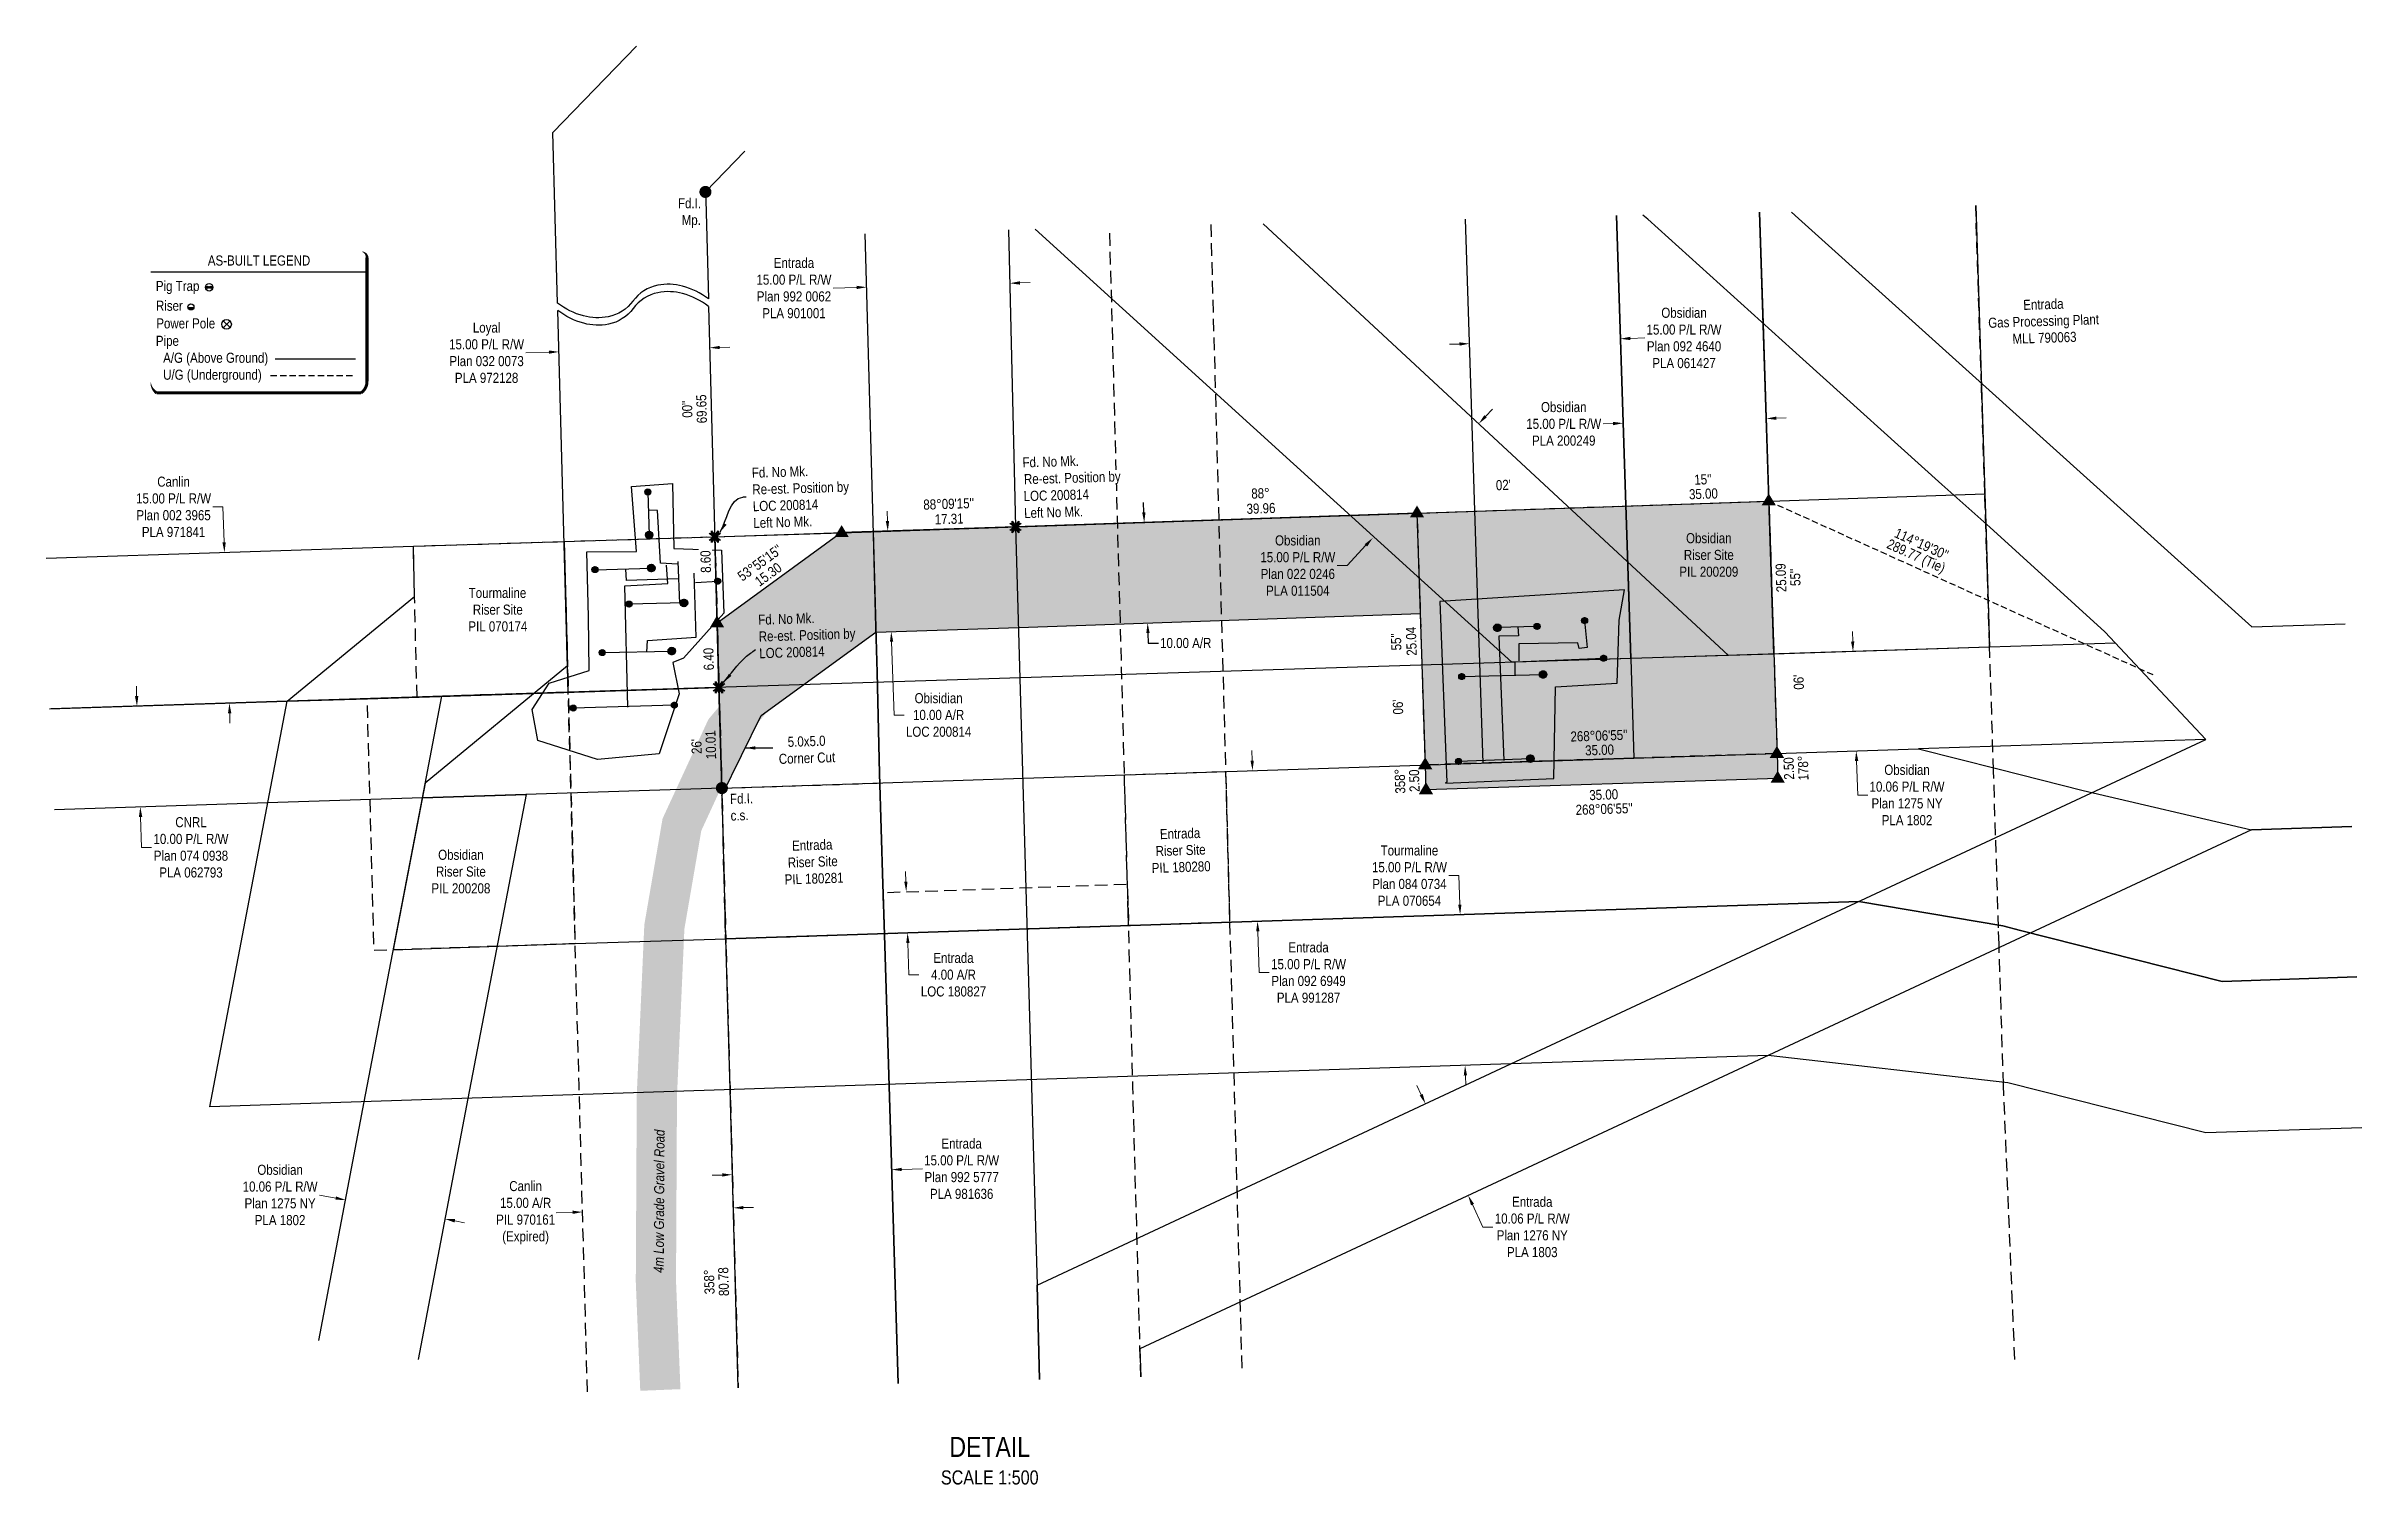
# Model space of a CAD drawing. Extents: x 644966 to 652863, y 5830791 to 5835764.
# Drawn here: x 648414 to 650716, y 5830791 to 5832220 of the extents above; entities that cross this region are included whole.
import ezdxf
from ezdxf.enums import TextEntityAlignment as Align

# ---------------------------------------------------------------- set-up
doc = ezdxf.new("R2010")
doc.units = 0
doc.header["$LTSCALE"] = 5
doc.header["$PDSIZE"] = 0.5
for name, pattern in [('foc-ACCESSROAD', [3.75, 2.5, -1.25]), ('foc-FLOWLINE', [3.75, 2.5, -1.25]), ('foc-TIELINE', [1.875, 1.25, -0.625]), ('POWERLINE5', [7.8, 2.4, -0.6, 0.6, -0.6, 0.6, -0.6, 2.4]), ('UG_PIPE', [1.875, 1.25, -0.625])]:
    doc.linetypes.add(name, pattern=pattern)
doc.layers.get('Defpoints').update_dxf_attribs({"color": 9})
for name, color, linetype in [('AS-FENCE', 48, 'foc-FENCE'), ('AS-PIPE-UG', 44, 'UG_PIPE'), ('AS-POWER-EXISTING', 72, 'POWERLINE5'), ('AS-ROADS', 254, 'Continuous'), ('AS-SYMBOL', 7, 'Continuous'), ('C-RW', 13, 'Continuous'), ('C-WS', 13, 'foc-ACCESSROAD'), ('CG-NOTES', 7, 'Continuous'), ('DETAIL-T', 7, 'Continuous'), ('F-AR', 190, 'foc-ACCESSROAD'), ('F-FLOWLINE', 190, 'foc-FLOWLINE'), ('F-RW', 190, 'Continuous'), ('F-WS', 190, 'foc-ACCESSROAD'), ('L-BD', 7, 'Continuous'), ('L-BD1', 253, 'Continuous'), ('L-MON', 1, 'Continuous'), ('L-MON-T', 1, 'Continuous'), ('L-TIE', 7, 'foc-TIELINE'), ('P-PROPOSED', 10, 'Continuous'), ('P-PROPOSED-H', 21, 'Continuous'), ('P-TXT', 4, 'Continuous')]:
    doc.layers.add(name, color=color, linetype=linetype)
doc.layers.add('AS-PIPE-AG', color=7, linetype='Continuous', true_color=0x7d00fa)
for name, color, linetype, lineweight in [('C-AR-T', 13, 'Continuous', 9), ('C-RW-T', 13, 'Continuous', 9), ('C-WS-T', 13, 'Continuous', 9), ('F-AR-T', 190, 'Continuous', 9), ('F-RW-T', 190, 'Continuous', 9), ('F-WS-T', 190, 'Continuous', 9), ('T-TEXT', 48, 'Continuous', 18)]:
    doc.layers.add(name, color=color, linetype=linetype, lineweight=lineweight)
doc.styles.add('175L', font='ARIALN.TTF', dxfattribs={"height": 20})
doc.styles.add('80CG', font='ARIALN.TTF', dxfattribs={"height": 10})
doc.styles.add('80L', font='ARIALN.TTF', dxfattribs={"height": 10})
doc.styles.add('80LS', font='ARIALNI.TTF', dxfattribs={"height": 10})
doc.styles.add('foc-LtypeFont', font='ARIALN.TTF', dxfattribs={"height": 7.35})
doc.linetypes.add('foc-FENCE', pattern='A,10,-1,["X",foc-LtypeFont,S=0.2,R=0,X=-0.625,Y=-0.75],-1.24', length=12.24)
doc.dimstyles.new('Compass 5 000', dxfattribs={"dimscale": 5, "dimtxt": 9, "dimasz": 2, "dimexe": 0.2, "dimexo": 0.0625, "dimgap": 0.5, "dimtad": 0, "dimtih": 1, "dimtoh": 1, "dimzin": 0, "dimdsep": 46, "dimtxsty": '80CG', "dimcen": 0.1, "dimse1": 1, "dimse2": 1, "dimclrd": 256, "dimclrt": 256, "dimaunit": 1, "dimadec": 4, "dimazin": 0, "dimtfac": 0.06, "dimtofl": 0, "dimtmove": 0, "dimatfit": 1, "dimfxl": 0.2, "dimtolj": 1, "dimtzin": 0, "dimlwd": -1, "dimarcsym": 0})

msp = doc.modelspace()

# ---------------------------------------------------------------- texts
at = {"insert": (648567.458, 5832012.522), "char_height": 9.99695, "attachment_point": 1, "style": '80L'}
msp.add_mtext_dynamic_manual_height_columns('\\pi6.80574;AS-BUILT LEGEND', width=114.79477, gutter_width=44.986, heights=[0], dxfattribs=at)
at = {"layer": 'C-WS-T', "char_height": 9.99707, "attachment_point": 1, "style": '175L'}
for s, insert in [('\\pi7.17628;Obsidian\\P\\pi4.9566;Riser Site\\P\\pi0.48997;PIL 200209', (650036.746, 5831736.497)), ('\\pi7.17628;Obsidian\\P\\pi4.9566;Riser Site\\P\\pi0.48997;PIL 200208', (648796.072, 5831421.73))]:
    msp.add_mtext_dynamic_manual_height_columns(s, width=58.17327, gutter_width=99.971, heights=[0], dxfattribs=dict(at, insert=insert))
at = {"layer": 'CG-NOTES', "style": '80L'}
for s, height, p in [('Pig Trap', 9.9969, (648522.603, 5831977.168)), ('Riser', 9.9969, (648522.708, 5831957.577)), ('Power Pole', 9.9969, (648522.996, 5831940.021)), ('Pipe', 9.9969, (648522.603, 5831922.685)), ('  A/G (Above Ground)', 9.99695, (648523.482, 5831905.846)), ('  U/G (Underground)', 9.99695, (648523.482, 5831889.007))]:
    msp.add_text(s, height=height, dxfattribs=at).set_placement(p)
at = {"layer": 'DETAIL-T', "color": 3, "insert": (649351.648, 5830814.295), "char_height": 19.9939, "width": 96.5566, "attachment_point": 5, "style": '80CG'}
msp.add_mtext('DETAIL\\P{\\H0.7x;SCALE 1:500}', dxfattribs=at)
at = {"layer": 'L-BD', "style": '80L'}
for s, p in [('289.77 (Tie)', (650272.207, 5831712.792)), ("114°19'30''", (650278.075, 5831725.773))]:
    msp.add_text(s, height=9.99695, rotation=335.6756, dxfattribs=at).set_placement(p, align=Align.MIDDLE)
at = {"layer": 'L-BD', "linetype": 'Continuous', "style": '80L'}
msp.add_text('6.40', height=9.9969, rotation=91.5718, dxfattribs=at).set_placement((649072.117, 5831611.284), align=Align.MIDDLE)
at = {"layer": 'L-BD', "char_height": 9.99695, "attachment_point": 1, "line_spacing_factor": 0.855, "style": '80L'}
for s, insert, width, rotation in [('\\pi6.19408;00" \\P\\pi0.21024;69.65', (649046.259, 5831844.905), 28.19507, 91.6121), ("\\pi7.07376;26' \\P\\pi1.4411;10.01", (649055.511, 5831509.785), 28.19507, 91.6121), ('\\pi6.44983;358° \\P\\pi4.26087;80.78', (649068.31, 5830973.219), 36.20769, 91.6566)]:
    msp.add_mtext(s, dxfattribs=dict(at, insert=insert, width=width, rotation=rotation))
at = {"layer": 'L-BD1', "style": '80L'}
for s, height, rotation, p in [('88°', 9.9969, 1.953, (649620.791, 5831776.099)), ("02'", 9.9969, 1.953, (649862.3, 5831784.377)), ('35.00', 9.9969, 1.953, (650061.158, 5831775.606)), ("15''", 9.9969, 1.953, (650060.672, 5831789.843)), ("88°09'15''", 9.9969, 1.953, (649310.77, 5831765.622)), ('17.31', 9.9969, 1.953, (649311.281, 5831750.636)), ('39.96', 9.9969, 1.953, (649621.302, 5831761.112)), ("53°55'15''", 9.9969, 35.9982, (649123.05, 5831707.01)), ('15.30', 9.9969, 35.9982, (649131.423, 5831695.484)), ('25.09', 9.9969, 91.8568, (650138.268, 5831692.106)), ("55''", 9.9969, 91.8568, (650152.506, 5831692.567)), ("55''", 9.9969, 91.8568, (649755.744, 5831628.488)), ('25.04', 9.9969, 91.8568, (649770.732, 5831628.974)), ("06'", 9.9969, 91.8568, (650155.888, 5831588.341)), ("06'", 9.9969, 91.8568, (649757.478, 5831563.69)), ('358°', 9.9969, 91.8568, (649759.483, 5831489.881)), ('2.50', 9.9969, 91.8568, (649773.721, 5831490.343)), ('2.50', 9.9969, 91.8568, (650146.103, 5831502.523)), ('178°', 9.9969, 91.8568, (650160.341, 5831502.985)), ('35.00', 9.9969, 1.896, (649962.033, 5831476.515)), ("268°06'55''", 9.99695, 1.896, (649962.504, 5831462.277))]:
    msp.add_text(s, height=height, rotation=rotation, dxfattribs=at).set_placement(p, align=Align.MIDDLE)
at = {"layer": 'L-BD1', "insert": (649928.638, 5831539.235), "char_height": 9.99695, "width": 56.29018, "attachment_point": 1, "rotation": 1.896, "line_spacing_factor": 0.855, "style": '80L'}
msp.add_mtext("\\pi0.21024;268°06'55''\\P\\pi14.32598;35.00", dxfattribs=at)
at = {"layer": 'L-MON-T', "style": '175L'}
for s, height, p in [('Fd. No Mk.', 9.9971, (649384.358, 5831801.736)), ('LOC 200814', 9.9971, (649385.5, 5831768.254)), ('Left No Mk.', 9.99707, (649386.002, 5831751.429))]:
    msp.add_text(s, height=height, rotation=1.709127, dxfattribs=at).set_placement(p)
at = {"layer": 'L-MON-T', "insert": (649040.602, 5832069.482), "char_height": 9.99707, "attachment_point": 1, "style": '175L'}
msp.add_mtext_dynamic_manual_height_columns('\\pi1.06149;Fd.I.\\P\\pi4.778;Mp.', width=22.03761, gutter_width=99.971, heights=[0], dxfattribs=at)
at = {"layer": 'L-MON-T', "attachment_point": 1, "style": '175L'}
for s, width, insert, char_height, rotation in [('Fd. No Mk.\\PRe-est. Position by\\PLOC 200814\\PLeft No Mk.', 96.12231, (649114.962, 5831801.522), 9.99707, 1.709127), ('Fd. No Mk.\\PRe-est. Position by\\PLOC 200814', 96.12231, (649121.297, 5831655.348), 9.99707, 1.817612), ('Fd.I.\\Pc.s.', 22.03761, (649093.263, 5831477.296), 9.9971, 1.914833)]:
    msp.add_mtext_dynamic_manual_height_columns(s, width=width, gutter_width=99.971, heights=[0], dxfattribs=dict(at, insert=insert, char_height=char_height, rotation=rotation))
at = {"layer": 'T-TEXT', "style": '80LS'}
msp.add_text('4m Low Grade Gravel Road', height=9.99707, rotation=89.696506, dxfattribs=at).set_placement((649022.923, 5831072.269), align=Align.MIDDLE_CENTER)

# ---------------------------------------------------------------- blocks, each defined once
blk = doc.blocks.new('*D399')
at = {"layer": 'C-RW-T', "transparency": 16777216}
for p, q in [((648701.4, 5831075.4), (648685.2, 5831078.5)), ((648819.8, 5831052.8), (648829.6, 5831050.9))]:
    blk.add_line(p, q, dxfattribs=at)
at = {"layer": 'C-RW-T', "linetype": 'Continuous', "transparency": 16777216}
for points in [[(648701.7, 5831077.1), (648701.1, 5831073.8), (648711.2, 5831073.6)], [(648820.1, 5831054.5), (648819.5, 5831051.2), (648810, 5831054.7)]]:
    blk.add_solid(points, dxfattribs=at)
at = {"layer": 'Defpoints', "color": 0, "linetype": 'Continuous', "transparency": 16777216}
for p in [(648711.2, 5831073.6), (648707, 5831051.7), (648805.8, 5831032.8)]:
    blk.add_point(p, dxfattribs=at)
at = {"layer": 'C-RW-T', "linetype": 'Continuous', "transparency": 16777216, "insert": (648646.1, 5831078.5), "char_height": 10, "attachment_point": 5, "style": '80CG'}
blk.add_mtext('\\A1;Obsidian\\P10.06 P/L R/W\\PPlan 1275 NY\\PPLA 1802', dxfattribs=at)
blk = doc.blocks.new('*D398')
at = {"layer": 'Defpoints', "color": 0, "linetype": 'Continuous', "transparency": 16777216}
for p in [(648946.8, 5831061.6), (649099.9, 5830948.7), (648950, 5830944.6)]:
    blk.add_point(p, dxfattribs=at)
at = {"layer": 'F-AR-T', "transparency": 16777216}
for p, q in [((648936.8, 5831061.3), (648920.5, 5831060.9)), ((649106.7, 5831066), (649116.7, 5831066.2))]:
    blk.add_line(p, q, dxfattribs=at)
at = {"layer": 'F-AR-T', "linetype": 'Continuous', "transparency": 16777216}
for points in [[(648936.8, 5831063), (648936.9, 5831059.7), (648946.8, 5831061.6)], [(649106.6, 5831067.6), (649106.7, 5831064.3), (649096.7, 5831065.7)]]:
    blk.add_solid(points, dxfattribs=at)
at = {"layer": 'F-AR-T', "linetype": 'Continuous', "transparency": 16777216, "insert": (648890.2, 5831060.9), "char_height": 10, "attachment_point": 5, "style": '80CG'}
blk.add_mtext('\\A1;Canlin\\P15.00 A/R\\PPIL 970161\\P(Expired)', dxfattribs=at)
blk = doc.blocks.new('*D400')
at = {"layer": 'Defpoints', "color": 0, "linetype": 'Continuous', "transparency": 16777216}
for p in [(648590.8, 5831717.4), (648593.2, 5831717.5), (648598, 5831567.6)]:
    blk.add_point(p, dxfattribs=at)
at = {"layer": 'F-RW-T', "transparency": 16777216}
for p, q in [((648589.3, 5831762.6), (648579.3, 5831762.6)), ((648590.5, 5831727.4), (648589.3, 5831762.6)), ((648596, 5831557.5), (648596.3, 5831547.5))]:
    blk.add_line(p, q, dxfattribs=at)
at = {"layer": 'F-RW-T', "linetype": 'Continuous', "transparency": 16777216}
for points in [[(648592.1, 5831727.4), (648588.8, 5831727.3), (648590.8, 5831717.4)], [(648597.6, 5831557.5), (648594.3, 5831557.4), (648595.7, 5831567.5)]]:
    blk.add_solid(points, dxfattribs=at)
at = {"layer": 'F-RW-T', "linetype": 'Continuous', "transparency": 16777216, "insert": (648540.2, 5831762.6), "char_height": 10, "attachment_point": 5, "style": '80CG'}
blk.add_mtext('\\A1;Canlin\\P15.00 P/L R/W\\PPlan 002 3965\\PPLA 971841', dxfattribs=at)
blk = doc.blocks.new('*D401')
at = {"layer": 'Defpoints', "color": 0, "linetype": 'Continuous', "transparency": 16777216}
for p in [(648503.8, 5831564.5), (648554.1, 5831566.1), (648557.3, 5831465.9)]:
    blk.add_point(p, dxfattribs=at)
at = {"layer": 'F-RW-T', "transparency": 16777216}
for p, q in [((648503.5, 5831574.5), (648503.2, 5831584.5)), ((648507.4, 5831454.3), (648508.4, 5831424.1)), ((648508.4, 5831424.1), (648518.4, 5831424.1))]:
    blk.add_line(p, q, dxfattribs=at)
at = {"layer": 'F-RW-T', "linetype": 'Continuous', "transparency": 16777216}
for points in [[(648505.2, 5831574.6), (648501.8, 5831574.4), (648503.8, 5831564.5)], [(648509.1, 5831454.4), (648505.7, 5831454.2), (648507.1, 5831464.3)]]:
    blk.add_solid(points, dxfattribs=at)
at = {"layer": 'F-RW-T', "linetype": 'Continuous', "transparency": 16777216, "insert": (648557.5, 5831424.1), "char_height": 10, "attachment_point": 5, "style": '80CG'}
blk.add_mtext('\\A1;CNRL\\P10.00 P/L R/W\\PPlan 074 0938\\PPLA 062793', dxfattribs=at)
blk = doc.blocks.new('RISER')
h = blk.add_hatch(color=255)
h.dxf.hatch_style = 1
edge = h.paths.add_edge_path()
edge.add_arc((0, 0), 0.7, 0, 360)
blk.add_hatch(color=13).paths.add_polyline_path([(0.58, -0.15), (-0.58, -0.15, 0.774597)])
at = {"color": 13}
blk.add_line((-0.58, -0.15), (0.58, -0.15), dxfattribs=at)
blk.add_circle((0, 0), 0.6, dxfattribs=at)
blk = doc.blocks.new('PIG')
h = blk.add_hatch(color=255)
h.dxf.hatch_style = 1
edge = h.paths.add_edge_path()
edge.add_arc((0, 0), 0.85, 0, 360)
at = {"layer": 'AS-SYMBOL'}
h = blk.add_hatch(color=13, dxfattribs=at)
h.dxf.hatch_style = 1
h.paths.add_polyline_path([(-0.1, 0, 1), (-0.55, 0, 1)])
h = blk.add_hatch(color=13, dxfattribs=at)
h.dxf.hatch_style = 1
h.paths.add_polyline_path([(0.1, 0, 1), (0.55, 0, 1)])
at = {"layer": 'AS-SYMBOL', "color": 13}
for centre, radius in [((0, 0), 0.75), ((-0.33, 0), 0.225), ((0.33, 0), 0.225)]:
    blk.add_circle(centre, radius, dxfattribs=at)
blk = doc.blocks.new('fdia')
at = {"color": 255, "const_width": 1}
blk.add_lwpolyline([(-0.5, 0, 1), (0.5, 0, 1)], format="xyb", close=True, dxfattribs=at)
blk = doc.blocks.new('Fdiaa')
blk.add_blockref('fdia', (0, 0))
blk = doc.blocks.new('fdib')
at = {"color": 1, "const_width": 1.6}
blk.add_lwpolyline([(-0.4, 0, 1), (0.4, 0, 1)], format="xyb", close=True, dxfattribs=at)
at = {"color": 1}
blk.add_circle((0, 0), 0.8, dxfattribs=at)
blk = doc.blocks.new('Fdibb')
blk.add_blockref('fdib', (0, 0))
blk = doc.blocks.new('fdicc')
for name in ['Fdibb', 'Fdiaa']:
    blk.add_blockref(name, (0, 0))
blk = doc.blocks.new('FDI')
blk.add_blockref('fdicc', (0, 0))
blk = doc.blocks.new('*D403')
at = {"layer": 'Defpoints', "color": 0, "linetype": 'Continuous', "transparency": 16777216}
for p in [(648923.3, 5831916.7), (648924.5, 5831875.5), (649074.4, 5831879.6)]:
    blk.add_point(p, dxfattribs=at)
at = {"layer": 'F-RW-T', "transparency": 16777216}
for p, q in [((648913.3, 5831916.4), (648890.5, 5831915.8)), ((649083.2, 5831921.1), (649093.2, 5831921.4))]:
    blk.add_line(p, q, dxfattribs=at)
at = {"layer": 'F-RW-T', "linetype": 'Continuous', "transparency": 16777216}
for points in [[(648913.3, 5831918.1), (648913.4, 5831914.8), (648923.3, 5831916.7)], [(649083.2, 5831922.7), (649083.3, 5831919.4), (649073.2, 5831920.8)]]:
    blk.add_solid(points, dxfattribs=at)
at = {"layer": 'F-RW-T', "linetype": 'Continuous', "transparency": 16777216, "insert": (648851.4, 5831915.8), "char_height": 10, "attachment_point": 5, "style": '80CG'}
blk.add_mtext('\\A1;Loyal\\P15.00 P/L R/W\\PPlan 032 0073\\PPLA 972128', dxfattribs=at)
blk = doc.blocks.new('TEMP')
h = blk.add_hatch(color=255)
h.dxf.hatch_style = 1
h.paths.add_polyline_path([(0, 0.25), (-0.67, 1.15), (-0.67, 0.67), (-1.15, 0.67), (-0.25, 0), (-1.15, -0.67), (-0.67, -0.67), (-0.67, -1.15), (0, -0.25), (0.67, -1.15), (0.67, -0.67), (1.15, -0.67), (0.25, 0), (1.15, 0.67), (0.67, 0.67), (0.67, 1.15)])
h.paths.add_polyline_path([(0.57, 0.85), (0.57, 0.57), (0.85, 0.57), (0.08, 0), (0.85, -0.57), (0.57, -0.57), (0.57, -0.85), (0, -0.08), (-0.57, -0.85), (-0.57, -0.57), (-0.85, -0.57), (-0.08, 0), (-0.85, 0.57), (-0.57, 0.57), (-0.57, 0.85), (0, 0.08)], flags=16)
h = blk.add_hatch(color=1)
h.dxf.hatch_style = 1
h.paths.add_polyline_path([(0, 0.08), (-0.57, 0.85), (-0.57, 0.57), (-0.85, 0.57), (-0.08, 0), (-0.85, -0.57), (-0.57, -0.57), (-0.57, -0.85), (0, -0.08), (0.57, -0.85), (0.57, -0.57), (0.85, -0.57), (0.08, 0), (0.85, 0.57), (0.57, 0.57), (0.57, 0.85)])
at = {"color": 1}
for p, q in [((-0.08, 0), (0.08, 0)), ((0, 0.08), (0, -0.08))]:
    blk.add_line(p, q, dxfattribs=at)
at = {"color": 255, "flags": 128}
blk.add_lwpolyline([(-0.25, 0), (-1.15, 0.67), (-0.67, 0.67), (-0.67, 1.15), (0, 0.25), (0.67, 1.15), (0.67, 0.67), (1.15, 0.67), (0.25, 0), (1.15, -0.67), (0.67, -0.67), (0.67, -1.15), (0, -0.25), (-0.67, -1.15), (-0.67, -0.67), (-1.15, -0.67)], close=True, dxfattribs=at)
at = {"color": 1, "flags": 128}
blk.add_lwpolyline([(-0.08, 0), (-0.85, 0.57), (-0.57, 0.57), (-0.57, 0.85), (0, 0.08), (0.57, 0.85), (0.57, 0.57), (0.85, 0.57), (0.08, 0), (0.85, -0.57), (0.57, -0.57), (0.57, -0.85), (0, -0.08), (-0.57, -0.85), (-0.57, -0.57), (-0.85, -0.57)], close=True, dxfattribs=at)
blk = doc.blocks.new('*D405')
at = {"layer": 'Defpoints', "color": 0, "linetype": 'Continuous', "transparency": 16777216}
for p in [(649313.8, 5831381.5), (649269.9, 5831339.1), (649315.2, 5831340.6)]:
    blk.add_point(p, dxfattribs=at)
at = {"layer": 'F-AR-T', "transparency": 16777216}
for p, q in [((649268.3, 5831390), (649267.9, 5831400)), ((649270.3, 5831329.1), (649271.3, 5831297.5)), ((649271.3, 5831297.5), (649281.3, 5831297.5))]:
    blk.add_line(p, q, dxfattribs=at)
at = {"layer": 'F-AR-T', "linetype": 'Continuous', "transparency": 16777216}
for points in [[(649269.9, 5831390.1), (649266.6, 5831390), (649268.6, 5831380)], [(649271.9, 5831329.1), (649268.6, 5831329), (649269.9, 5831339.1)]]:
    blk.add_solid(points, dxfattribs=at)
at = {"layer": 'F-AR-T', "linetype": 'Continuous', "transparency": 16777216, "insert": (649315.6, 5831297.5), "char_height": 10, "attachment_point": 5, "style": '80CG'}
blk.add_mtext('\\A1;Entrada\\P4.00 A/R\\PLOC 180827', dxfattribs=at)
blk = doc.blocks.new('*D406')
at = {"layer": 'Defpoints', "color": 0, "transparency": 16777216}
for p in [(649668.9, 5831502.2), (649617.8, 5831350.6), (649673.9, 5831352.4)]:
    blk.add_point(p, dxfattribs=at)
at = {"layer": 'F-RW-T', "transparency": 16777216}
for p, q in [((649612.5, 5831510.4), (649612.2, 5831520.4)), ((649618.2, 5831340.6), (649619.5, 5831299.6)), ((649619.5, 5831299.6), (649629.5, 5831299.6))]:
    blk.add_line(p, q, dxfattribs=at)
for points in [[(649614.2, 5831510.4), (649610.9, 5831510.3), (649612.9, 5831500.4)], [(649619.8, 5831340.6), (649616.5, 5831340.5), (649617.8, 5831350.6)]]:
    blk.add_solid(points, dxfattribs=at)
at = {"layer": 'F-RW-T', "transparency": 16777216, "insert": (649668.6, 5831299.6), "char_height": 10, "attachment_point": 5, "style": '80CG'}
blk.add_mtext('\\A1;Entrada\\P15.00 P/L R/W\\PPlan 092 6949\\PPLA 991287', dxfattribs=at)
blk = doc.blocks.new('*D407')
at = {"layer": 'Defpoints', "color": 0, "transparency": 16777216}
for p in [(649732, 5831354.3), (649819.3, 5831357.2), (649737, 5831204.5)]:
    blk.add_point(p, dxfattribs=at)
at = {"layer": 'F-RW-T', "transparency": 16777216}
for p, q in [((649818, 5831396), (649808, 5831396)), ((649819, 5831367.2), (649818, 5831396)), ((649824.6, 5831197.4), (649824.9, 5831187.4))]:
    blk.add_line(p, q, dxfattribs=at)
for points in [[(649820.6, 5831367.3), (649817.3, 5831367.2), (649819.3, 5831357.2)], [(649826.2, 5831197.4), (649822.9, 5831197.3), (649824.2, 5831207.4)]]:
    blk.add_solid(points, dxfattribs=at)
at = {"layer": 'F-RW-T', "transparency": 16777216, "insert": (649768.9, 5831396), "char_height": 10, "attachment_point": 5, "style": '80CG'}
blk.add_mtext('\\A1;Tourmaline\\P15.00 P/L R/W\\PPlan 084 0734\\PPLA 070654', dxfattribs=at)
blk = doc.blocks.new('*D408')
at = {"layer": 'Defpoints', "color": 0, "transparency": 16777216}
for p in [(649652.3, 5831107.3), (649827.3, 5831078.1), (649694.8, 5831016.2)]:
    blk.add_point(p, dxfattribs=at)
at = {"layer": 'F-RW-T', "transparency": 16777216}
for p, q in [((649780.6, 5831178.2), (649776.3, 5831187.3)), ((649831.6, 5831069), (649841.9, 5831046.7)), ((649841.9, 5831046.7), (649851.9, 5831046.7))]:
    blk.add_line(p, q, dxfattribs=at)
for points in [[(649782.1, 5831178.9), (649779.1, 5831177.5), (649784.8, 5831169.2)], [(649833.1, 5831069.7), (649830.1, 5831068.3), (649827.3, 5831078.1)]]:
    blk.add_solid(points, dxfattribs=at)
at = {"layer": 'F-RW-T', "transparency": 16777216, "insert": (649891, 5831046.7), "char_height": 10, "attachment_point": 5, "style": '80CG'}
blk.add_mtext('\\A1;Entrada\\P10.06 P/L R/W\\PPlan 1276 NY\\PPLA 1803', dxfattribs=at)
blk = doc.blocks.new('*D409')
at = {"layer": 'C-RW-T', "transparency": 16777216}
for p, q in [((649844.6, 5831852.6), (649851.4, 5831859.9)), ((649725.6, 5831724.4), (649706.9, 5831704.2)), ((649706.9, 5831704.2), (649696.9, 5831704.2))]:
    blk.add_line(p, q, dxfattribs=at)
for points in [[(649843.3, 5831853.7), (649845.8, 5831851.5), (649837.8, 5831845.3)], [(649724.4, 5831725.5), (649726.9, 5831723.2), (649732.4, 5831731.7)]]:
    blk.add_solid(points, dxfattribs=at)
at = {"layer": 'Defpoints', "color": 0, "transparency": 16777216}
for p in [(649737.4, 5831938.3), (649837.8, 5831845.3), (649632.1, 5831824.8)]:
    blk.add_point(p, dxfattribs=at)
at = {"layer": 'C-RW-T', "transparency": 16777216, "insert": (649657.9, 5831704.2), "char_height": 10, "attachment_point": 5, "style": '80CG'}
blk.add_mtext('\\A1;Obsidian\\P15.00 P/L R/W\\PPlan 022 0246\\PPLA 011504', dxfattribs=at)
blk = doc.blocks.new('*D410')
at = {"layer": 'C-RW-T', "transparency": 16777216}
for p, q in [((649818.7, 5831924.5), (649808.7, 5831924.2)), ((649988.6, 5831930), (650002.9, 5831930.5))]:
    blk.add_line(p, q, dxfattribs=at)
for points in [[(649818.6, 5831926.2), (649818.7, 5831922.9), (649828.6, 5831924.8)], [(649988.5, 5831931.7), (649988.6, 5831928.4), (649978.6, 5831929.7)]]:
    blk.add_solid(points, dxfattribs=at)
at = {"layer": 'Defpoints', "color": 0, "transparency": 16777216}
for p in [(649826.8, 5831981), (649976.8, 5831985.8), (649828.6, 5831924.8)]:
    blk.add_point(p, dxfattribs=at)
at = {"layer": 'C-RW-T', "transparency": 16777216, "insert": (650041.9, 5831930.5), "char_height": 10, "attachment_point": 5, "style": '80CG'}
blk.add_mtext('\\A1;Obsidian\\P15.00 P/L R/W\\PPlan 092 4640\\PPLA 061427', dxfattribs=at)
blk = doc.blocks.new('*D411')
at = {"layer": 'C-RW-T', "transparency": 16777216}
for p, q in [((649971.4, 5831845.4), (649961.4, 5831845.1)), ((650133.6, 5831850.7), (650143.6, 5831851))]:
    blk.add_line(p, q, dxfattribs=at)
for points in [[(649971.3, 5831847.1), (649971.4, 5831843.8), (649981.4, 5831845.8)], [(650133.6, 5831852.4), (650133.7, 5831849.1), (650123.6, 5831850.4)]]:
    blk.add_solid(points, dxfattribs=at)
at = {"layer": 'Defpoints', "color": 0, "transparency": 16777216}
for p in [(650123.1, 5831866.6), (649980.8, 5831861.9), (649981.4, 5831845.8)]:
    blk.add_point(p, dxfattribs=at)
at = {"layer": 'C-RW-T', "transparency": 16777216, "insert": (649922.3, 5831845.1), "char_height": 10, "attachment_point": 5, "style": '80CG'}
blk.add_mtext('\\A1;Obsidian\\P15.00 P/L R/W\\PPLA 200249', dxfattribs=at)
blk = doc.blocks.new('*D412')
at = {"layer": 'C-AR-T', "transparency": 16777216}
for p, q in [((649250, 5831748.4), (649249.6, 5831758.4)), ((649254.1, 5831628.6), (649256.5, 5831555.7)), ((649256.5, 5831555.7), (649266.5, 5831555.7))]:
    blk.add_line(p, q, dxfattribs=at)
for points in [[(649251.6, 5831748.5), (649248.3, 5831748.4), (649250.3, 5831738.5)], [(649255.7, 5831628.6), (649252.4, 5831628.5), (649253.7, 5831638.5)]]:
    blk.add_solid(points, dxfattribs=at)
at = {"layer": 'Defpoints', "color": 0, "transparency": 16777216}
for p in [(649250.3, 5831738.5), (649325.3, 5831741), (649328.7, 5831641.1)]:
    blk.add_point(p, dxfattribs=at)
at = {"layer": 'C-AR-T', "transparency": 16777216, "insert": (649300.8, 5831555.7), "char_height": 10, "attachment_point": 5, "style": '80CG'}
blk.add_mtext('\\A1;Obisidian\\P10.00 A/R\\PLOC 200814', dxfattribs=at)
blk = doc.blocks.new('*D413')
at = {"layer": 'Defpoints', "color": 0, "transparency": 16777216}
for p in [(649229.2, 5831981), (649373.1, 5831936.1), (649230.5, 5831932.2)]:
    blk.add_point(p, dxfattribs=at)
at = {"layer": 'F-RW-T', "transparency": 16777216}
for p, q in [((649381.7, 5831985.2), (649391.7, 5831985.5)), ((649219.2, 5831980.7), (649196.1, 5831980.1))]:
    blk.add_line(p, q, dxfattribs=at)
for points in [[(649219.2, 5831982.4), (649219.3, 5831979.1), (649229.2, 5831981)], [(649381.7, 5831986.9), (649381.8, 5831983.5), (649371.7, 5831984.9)]]:
    blk.add_solid(points, dxfattribs=at)
at = {"layer": 'F-RW-T', "transparency": 16777216, "insert": (649157, 5831980.1), "char_height": 10, "attachment_point": 5, "style": '80CG'}
blk.add_mtext('\\A1;Entrada\\P15.00 P/L R/W\\PPlan 992 0062\\PPLA 901001', dxfattribs=at)
blk = doc.blocks.new('*D414')
at = {"layer": 'Defpoints', "color": 0, "transparency": 16777216}
for p in [(649254.2, 5831103.7), (649096.7, 5831064.5), (649255.2, 5831069.4)]:
    blk.add_point(p, dxfattribs=at)
at = {"layer": 'F-RW-T', "transparency": 16777216}
for p, q in [((649085.6, 5831098.4), (649075.7, 5831098.1)), ((649264.2, 5831104), (649284.7, 5831104.6))]:
    blk.add_line(p, q, dxfattribs=at)
for points in [[(649085.6, 5831100.1), (649085.7, 5831096.8), (649095.6, 5831098.7)], [(649264.1, 5831105.6), (649264.2, 5831102.3), (649254.2, 5831103.7)]]:
    blk.add_solid(points, dxfattribs=at)
at = {"layer": 'F-RW-T', "transparency": 16777216, "insert": (649323.7, 5831104.6), "char_height": 10, "attachment_point": 5, "style": '80CG'}
blk.add_mtext('\\A1;Entrada\\P15.00 P/L R/W\\PPlan 992 5777\\PPLA 981636', dxfattribs=at)
blk = doc.blocks.new('STRIA')
blk.add_hatch(color=255).paths.add_polyline_path([(-0.04, 1.52), (-1.47, -0.87), (1.39, -0.87)])
blk = doc.blocks.new('STRIAA')
blk.add_blockref('STRIA', (0, 0))
blk = doc.blocks.new('STRIB')
at = {"color": 1}
blk.add_solid([(-1.12, -0.67), (-0.04, 1.13), (1.04, -0.67)], dxfattribs=at)
blk = doc.blocks.new('STRIBB')
blk.add_blockref('STRIB', (0, 0))
blk = doc.blocks.new('STRICC')
for name in ['STRIAA', 'STRIBB']:
    blk.add_blockref(name, (0, 0))
blk = doc.blocks.new('fdspike')
blk.add_blockref('STRICC', (0, 0))
blk = doc.blocks.new('TRIA')
blk.add_hatch(color=255).paths.add_polyline_path([(-0.04, 1.52), (-1.47, -0.87), (1.39, -0.87)])
blk = doc.blocks.new('TRIAA')
blk.add_blockref('TRIA', (0, 0))
blk = doc.blocks.new('TRIB')
at = {"color": 1}
blk.add_lwpolyline([(-1.12, -0.67), (-0.04, 1.13), (1.04, -0.67)], close=True, dxfattribs=at)
blk = doc.blocks.new('TRIBB')
blk.add_blockref('TRIB', (0, 0))
blk = doc.blocks.new('TRICC')
for name in ['TRIAA', 'TRIBB']:
    blk.add_blockref(name, (0, 0))
blk = doc.blocks.new('plspike')
blk.add_blockref('TRICC', (0, 0))
blk = doc.blocks.new('*D421')
at = {"layer": 'Defpoints', "color": 0, "transparency": 16777216}
for p in [(649452.9, 5831745.4), (649505.2, 5831747.1), (649456.3, 5831645.5)]:
    blk.add_point(p, dxfattribs=at)
at = {"layer": 'P-TXT', "transparency": 16777216}
for p, q in [((649504.8, 5831757.1), (649504.5, 5831767.1)), ((649508.9, 5831637.2), (649509.3, 5831627.2)), ((649509.3, 5831627.2), (649519.3, 5831627.2))]:
    blk.add_line(p, q, dxfattribs=at)
for points in [[(649506.5, 5831757.2), (649503.2, 5831757.1), (649505.2, 5831747.1)], [(649510.6, 5831637.3), (649507.3, 5831637.2), (649508.6, 5831647.2)]]:
    blk.add_solid(points, dxfattribs=at)
at = {"layer": 'P-TXT', "transparency": 16777216, "insert": (649546.5, 5831627.2), "char_height": 10, "attachment_point": 5, "style": '80CG'}
blk.add_mtext('\\A1;10.00 A/R', dxfattribs=at)
blk = doc.blocks.new('*D426')
at = {"layer": 'C-RW-T', "transparency": 16777216}
for p, q in [((650209.6, 5831628.7), (650209.3, 5831638.7)), ((650213.5, 5831510), (650214.6, 5831476.1)), ((650214.6, 5831476.1), (650224.6, 5831476.1))]:
    blk.add_line(p, q, dxfattribs=at)
for points in [[(650211.2, 5831628.8), (650207.9, 5831628.7), (650209.9, 5831618.7)], [(650215.1, 5831510.1), (650211.8, 5831510), (650213.1, 5831520)]]:
    blk.add_solid(points, dxfattribs=at)
at = {"layer": 'Defpoints', "color": 0, "transparency": 16777216}
for p in [(650277.4, 5831620.9), (650280.6, 5831522.2), (650213.1, 5831520)]:
    blk.add_point(p, dxfattribs=at)
at = {"layer": 'C-RW-T', "transparency": 16777216, "insert": (650263.6, 5831476.1), "char_height": 10, "attachment_point": 5, "style": '80CG'}
blk.add_mtext('\\A1;Obsidian\\P10.06 P/L R/W\\PPlan 1275 NY\\PPLA 1802', dxfattribs=at)

# ---------------------------------------------------------------- dimensions: what is measured, and where the dimension line sits
at = {"layer": 'C-AR-T'}
dim = msp.add_linear_dim(base=(649250.312, 5831738.455), p1=(649328.689, 5831641.102), p2=(649325.283, 5831741.012), angle=91.95281, text='Obisidian\\P10.00 A/R\\PLOC 200814', dimstyle='Compass 5 000', dxfattribs=at)
dim.commit()
dim.dimension.update_dxf_attribs({"geometry": '*D412', "text_midpoint": (649300.833, 5831555.722), "dimtype": 161})
at = {"layer": 'C-RW-T'}
for base, p1, p2, angle, text, picture, middle in [((649828.649, 5831924.845), (649976.774, 5831985.832), (649826.828, 5831980.967), 181.858577, 'Obsidian\\P15.00 P/L R/W\\PPlan 092 4640\\PPLA 061427', '*D410', (650041.94, 5831930.498)), ((649837.767, 5831845.254), (649632.101, 5831824.786), (649737.429, 5831938.331), 47.149839, 'Obsidian\\P15.00 P/L R/W\\PPlan 022 0246\\PPLA 011504', '*D409', (649657.861, 5831704.23)), ((649981.351, 5831845.773), (650123.106, 5831866.567), (649980.825, 5831861.943), 181.861041, 'Obsidian\\P15.00 P/L R/W\\PPLA 200249', '*D411', (649922.275, 5831845.124)), ((650213.13, 5831520.013), (650277.372, 5831620.914), (650280.596, 5831522.216), 271.870709, 'Obsidian\\P10.06 P/L R/W\\PPlan 1275 NY\\PPLA 1802', '*D426', (650263.649, 5831476.141))]:
    dim = msp.add_linear_dim(base=base, p1=p1, p2=p2, angle=angle, text=text, dimstyle='Compass 5 000', dxfattribs=at)
    dim.commit()
    dim.dimension.update_dxf_attribs({"geometry": picture, "text_midpoint": middle, "dimtype": 161})
at = {"layer": 'C-RW-T', "linetype": 'Continuous'}
dim = msp.add_linear_dim(base=(648711.206, 5831073.558), p1=(648805.818, 5831032.849), p2=(648707.034, 5831051.713), angle=169.188479, text='Obsidian\\P10.06 P/L R/W\\PPlan 1275 NY\\PPLA 1802', dimstyle='Compass 5 000', dxfattribs=at)
dim.commit()
dim.dimension.update_dxf_attribs({"geometry": '*D399', "text_midpoint": (648646.137, 5831078.52), "dimtype": 161})
at = {"layer": 'F-AR-T', "linetype": 'Continuous'}
for base, p1, p2, angle, text, picture, middle in [((649269.948, 5831339.07), (649313.801, 5831381.539), (649315.156, 5831340.564), 271.893665, '\\pxqc;Entrada\\P4.00 A/R\\PLOC 180827', '*D405', (649315.624, 5831297.468)), ((648946.802, 5831061.602), (649099.863, 5830948.717), (648949.985, 5830944.638), 181.558761, '\\pxqc;Canlin\\P15.00 A/R\\PPIL 970161\\P(Expired)', '*D398', (648890.185, 5831060.886))]:
    dim = msp.add_linear_dim(base=base, p1=p1, p2=p2, angle=angle, text=text, dimstyle='Compass 5 000', dxfattribs=at)
    dim.commit()
    dim.dimension.update_dxf_attribs({"geometry": picture, "text_midpoint": middle, "dimtype": 161})
at = {"layer": 'F-RW-T'}
for base, p1, p2, angle, text, picture, middle in [((649229.21, 5831981.016), (649373.07, 5831936.122), (649230.549, 5831932.214), 181.571017, 'Entrada\\P15.00 P/L R/W\\PPlan 992 0062\\PPLA 901001', '*D413', (649156.968, 5831980.106)), ((649617.832, 5831350.572), (649668.917, 5831502.238), (649673.87, 5831352.424), 271.893665, 'Entrada\\P15.00 P/L R/W\\PPlan 092 6949\\PPLA 991287', '*D406', (649668.602, 5831299.622)), ((649819.284, 5831357.232), (649736.989, 5831204.475), (649732.034, 5831354.348), 91.893665, 'Tourmaline\\P15.00 P/L R/W\\PPlan 084 0734\\PPLA 070654', '*D407', (649768.916, 5831396.031)), ((649254.17, 5831103.655), (649096.704, 5831064.473), (649255.231, 5831069.38), 1.773164, 'Entrada\\P15.00 P/L R/W\\PPlan 992 5777\\PPLA 981636', '*D414', (649323.748, 5831104.599)), ((649827.333, 5831078.052), (649652.277, 5831107.318), (649694.818, 5831016.19), 295.024613, 'Entrada\\P10.06 P/L R/W\\PPlan 1276 NY\\PPLA 1803', '*D408', (649891.033, 5831046.747))]:
    dim = msp.add_linear_dim(base=base, p1=p1, p2=p2, angle=angle, text=text, dimstyle='Compass 5 000', dxfattribs=at)
    dim.commit()
    dim.dimension.update_dxf_attribs({"geometry": picture, "text_midpoint": middle, "dimtype": 161})
at = {"layer": 'F-RW-T', "linetype": 'Continuous'}
for base, p1, p2, angle, text, picture, middle in [((648923.326, 5831916.709), (649074.353, 5831879.558), (648924.455, 5831875.458), 181.566941, 'Loyal\\P15.00 P/L R/W\\PPlan 032 0073\\PPLA 972128', '*D403', (648851.417, 5831915.811)), ((648590.786, 5831717.381), (648598.049, 5831567.564), (648593.178, 5831717.459), 91.861419, 'Canlin\\P15.00 P/L R/W\\PPlan 002 3965\\PPLA 971841', '*D400', (648540.23, 5831762.621)), ((648503.813, 5831564.502), (648557.311, 5831465.931), (648554.055, 5831566.134), 91.860949, 'CNRL\\P10.00 P/L R/W\\PPlan 074 0938\\PPLA 062793', '*D401', (648557.462, 5831424.054))]:
    dim = msp.add_linear_dim(base=base, p1=p1, p2=p2, angle=angle, text=text, dimstyle='Compass 5 000', dxfattribs=at)
    dim.commit()
    dim.dimension.update_dxf_attribs({"geometry": picture, "text_midpoint": middle, "dimtype": 161})
at = {"layer": 'P-TXT'}
dim = msp.add_linear_dim(base=(649505.169, 5831747.146), p1=(649456.297, 5831645.452), p2=(649452.89, 5831745.364), angle=91.95301, text='10.00 A/R', dimstyle='Compass 5 000', dxfattribs=at)
dim.commit()
dim.dimension.update_dxf_attribs({"geometry": '*D421', "text_midpoint": (649546.539, 5831627.246), "dimtype": 161})

# ---------------------------------------------------------------- hatches: boundary and pattern name
msp.add_hatch(color=13).paths.add_polyline_path([(648560.406, 5831960.647), (648554.598, 5831960.645, 0.77459668)])
at = {"layer": 'AS-SYMBOL'}
h = msp.add_hatch(color=13, dxfattribs=at)
h.dxf.hatch_style = 1
h.paths.add_polyline_path([(648575.078, 5831980.919, 1), (648572.828, 5831980.919, 1)])
h = msp.add_hatch(color=13, dxfattribs=at)
h.dxf.hatch_style = 1
h.paths.add_polyline_path([(648578.334, 5831980.919, 1), (648576.085, 5831980.919, 1)])
at = {"layer": 'P-PROPOSED-H', "linetype": 'Continuous'}
h = msp.add_hatch(color=256, dxfattribs=at)
h.dxf.hatch_style = 1
h.paths.add_polyline_path([(649085.398, 5831475.799), (649124.429, 5831555.201), (649238.322, 5831638.19), (649380.61, 5831642.775), (649779.956, 5831656.459), (649776.532, 5831756.37), (649377.288, 5831742.689), (649204.331, 5831737.116), (649080.714, 5831647.041)])
h = msp.add_hatch(color=256, dxfattribs=at)
h.dxf.hatch_style = 1
h.paths.add_polyline_path([(650134.469, 5831517.664), (650135.291, 5831492.685), (649785.587, 5831481.178), (649784.765, 5831506.157), (649776.529, 5831756.445), (650126.22, 5831768.352)])

# ---------------------------------------------------------------- linework, layer by layer
at = {"color": 1}
msp.add_line((648517.44, 5831996.394), (648732.504, 5831996.394), dxfattribs=at)
at = {"color": 13}
msp.add_line((648554.598, 5831960.645), (648560.406, 5831960.647), dxfattribs=at)
at = {"color": 1, "flags": 128}
msp.add_lwpolyline([(648523.438, 5831875.876, 2.999, 2.999, 0), (648726.506, 5831875.876, 2.999, 2.999, 0.25085498), (648732.504, 5831887.441, 2.999, 2.999, 0), (648732.504, 5832010.39, 2.999, 0, 0.41421356), (648726.506, 5832016.388, 0, 0, 0), (648523.438, 5832016.388, 0, 0, 0.41421356), (648517.44, 5832010.39, 0, 0, 0), (648517.44, 5831887.73, 0, 2.999, 0.25861469)], format="xyseb", close=True, dxfattribs=at)
at = {"color": 13}
msp.add_circle((648557.502, 5831961.396), 2.999, dxfattribs=at)
at = {"layer": 'AS-FENCE', "flags": 128}
for points in [[(649000.603, 5831718.106), (648995.353, 5831782.876), (649036.203, 5831785.806), (649037.723, 5831721.116), (649084.963, 5831719.446), (649087.273, 5831656.966)], [(649087.273, 5831656.966), (649047.253, 5831612.186), (649036.633, 5831607.856), (649042.983, 5831576.906), (649022.823, 5831517.146), (648961.703, 5831511.306), (648902.433, 5831530.206), (648896.723, 5831561.076), (648913.553, 5831587.196), (648953.262, 5831600.104), (648952.683, 5831653.296), (648950.953, 5831717.976), (649000.603, 5831718.106)]]:
    msp.add_lwpolyline(points, dxfattribs=at)
msp.add_lwpolyline([(649804.873, 5831487.846), (649912.333, 5831492.596), (649914.213, 5831583.766), (649975.533, 5831587.306), (649977.553, 5831649.876), (649982.753, 5831680.236), (649799.083, 5831668.676), (649805.973, 5831489.046)], close=True, dxfattribs=at)
at = {"layer": 'AS-PIPE-AG', "flags": 128}
for points in [[(648641.159, 5831909.647), (648721.134, 5831909.647)], [(649011.823, 5831777.346), (649013.043, 5831734.566)], [(649041.053, 5831705.736), (649024.273, 5831706.596), (649021.473, 5831759.116), (649012.303, 5831759.296)], [(648991.683, 5831563.606), (648988.933, 5831684.166), (649031.603, 5831686.526), (649030.293, 5831704.716)], [(649041.643, 5831708.236), (649043.223, 5831666.616)], [(648959.283, 5831700.106), (649015.143, 5831701.746)], [(649042.283, 5831690.976), (648990.493, 5831689.476), (648989.723, 5831700.566)], [(649010.843, 5831618.156), (649011.273, 5831629.926), (649059.723, 5831633.076), (649057.903, 5831696.796)], [(649059.113, 5831687.486), (649081.183, 5831688.766)], [(649047.623, 5831667.056), (648993.033, 5831665.966)], [(649895.823, 5831643.756), (649856.303, 5831642.526)], [(649876.723, 5831643.226), (649877.283, 5831634.266), (649857.733, 5831634.036), (649862.843, 5831510.376)], [(649942.943, 5831649.466), (649945.473, 5831622.736), (649937.543, 5831621.786), (649936.383, 5831627.546), (649877.593, 5831626.296), (649877.503, 5831609.696)], [(648966.463, 5831617.726), (649035.563, 5831619.266)], [(649820.663, 5831593.996), (649901.763, 5831595.966)], [(649873.873, 5831594.786), (649873.943, 5831608.686), (649961.843, 5831612.156)], [(649038.013, 5831565.396), (648937.563, 5831562.576)], [(649889.183, 5831512.156), (649817.723, 5831509.476)]]:
    msp.add_lwpolyline(points, dxfattribs=at)
at = {"layer": 'AS-PIPE-UG', "flags": 128}
msp.add_lwpolyline([(648636.701, 5831893.326), (648721.049, 5831893.326)], dxfattribs=at)
at = {"layer": 'AS-POWER-EXISTING', "linetype": 'Continuous'}
for p, q in [((648596.307, 5831940.795), (648589.445, 5831947.504)), ((648589.445, 5831940.717), (648596.307, 5831947.426))]:
    msp.add_line(p, q, dxfattribs=at)
msp.add_circle((648592.838, 5831944.11), 4.799, dxfattribs=at)
at = {"layer": 'AS-ROADS', "const_width": 39.988, "flags": 128}
msp.add_lwpolyline([(649024.159, 5830884.683), (649019.733, 5830992.606), (649020.713, 5831177.616), (649028.143, 5831345.196), (649045.613, 5831446.696), (649088.943, 5831540.516), (649166.673, 5831633.576), (649242.593, 5831673.286), (649354.793, 5831694.686), (649516.083, 5831699.866), (649730.883, 5831714.636), (649911.123, 5831722.846)], dxfattribs=at)
at = {"layer": 'AS-SYMBOL', "color": 13}
for centre, radius in [((648575.581, 5831980.895), 3.749), ((648573.953, 5831980.919), 1.125), ((648577.21, 5831980.919), 1.125)]:
    msp.add_circle(centre, radius, dxfattribs=at)
at = {"layer": 'C-RW'}
for points in [[(649974.623, 5832052.121), (649983.627, 5831774.643), (649985.228, 5831724.564), (649988.538, 5831622.434), (649992.071, 5831512.82), (649872.715, 5831508.894), (649842.161, 5831507.981), (649838.618, 5831617.745), (649837.365, 5831656.308), (649833.699, 5831769.25), (649830.589, 5831865.06), (649824.633, 5832048.606)], [(650116.978, 5832055.456), (650120.561, 5831945.012), (650126.293, 5831768.326), (650131.225, 5831616.308), (650086.105, 5831614.886), (649988.88, 5831611.822), (649985.29, 5831724.552), (649983.662, 5831774.644), (649974.646, 5832052.121)], [(650331.879, 5832062.243), (650340.93, 5831775.607), (650345.747, 5831623.069), (650131.225, 5831616.308), (650116.978, 5832055.456)], [(649623.629, 5832043.896), (650086.105, 5831614.886), (649870.592, 5831608.094), (649396.8, 5832038.581)], [(648787.573, 5831473.452), (648806.841, 5831574.348)], [(648684.503, 5830933.731), (648729.848, 5831171.176), (648787.573, 5831473.452), (648890.602, 5831476.817), (648832.885, 5831174.583), (648783.287, 5830914.866)]]:
    msp.add_lwpolyline(points, dxfattribs=at)
at = {"layer": 'C-RW', "flags": 128}
for points in [[(650470.874, 5831627.013), (650345.747, 5831623.069)], [(650560.456, 5831531.357), (650274.919, 5831522.031)]]:
    msp.add_lwpolyline(points, dxfattribs=at)
at = {"layer": 'C-WS', "flags": 128}
for points in [[(649776.833, 5831756.416), (650126.293, 5831768.326), (650134.433, 5831517.416), (649784.713, 5831506.126)], [(648732.732, 5831571.94), (648932.562, 5831578.432), (648939.443, 5831328.426), (648739.624, 5831321.534)]]:
    msp.add_lwpolyline(points, close=True, dxfattribs=at)
at = {"layer": 'F-AR', "flags": 128}
msp.add_lwpolyline([(648951.67, 5830882.711), (648943.375, 5831187.565), (648932.567, 5831578.255), (648928.483, 5831728.204), (649078.37, 5831732.923), (649080.668, 5831646.872), (649082.413, 5831583.188), (649085.343, 5831483.056), (649085.532, 5831476.109), (649089.13, 5831333.091), (649093.453, 5831183.586), (649101.553, 5830886.789)], dxfattribs=at)
msp.add_lwpolyline([(649389.12, 5831343.01), (649246.909, 5831338.308), (649245.644, 5831379.154), (649488.518, 5831387.653), (649489.636, 5831346.333), (649389.12, 5831343.01)], close=True, dxfattribs=at)
at = {"layer": 'F-FLOWLINE', "flags": 128}
for points in [[(649501.777, 5830897.68), (649493.974, 5831186.023), (649470.847, 5832040.681)], [(649571.38, 5832043.401), (649602.309, 5830900.416)]]:
    msp.add_lwpolyline(points, dxfattribs=at)
at = {"layer": 'F-RW', "flags": 128}
for points in [[(648917.362, 5832134.747), (649000.509, 5832220.461)], [(649068.987, 5832075.704), (649108.133, 5832116.059)]]:
    msp.add_lwpolyline(points, dxfattribs=at)
at = {"layer": 'F-RW'}
for points in [[(648922, 5831965.193), (648917.362, 5832134.747)], [(649068.878, 5832079.701), (649071.898, 5831969.293)], [(649401.245, 5830894.944), (649398.701, 5830988.941), (649869.803, 5831208.866), (650560.503, 5831531.306), (650460.143, 5831638.471), (650346.012, 5831742.321), (650298.255, 5831784.887), (650160.134, 5831909.355), (650005.747, 5832048.465), (650001.003, 5832052.739)], [(650148.692, 5832055.456), (650155.721, 5832049.127), (650341.961, 5831881.688), (650606.455, 5831643.233), (650699.288, 5831646.26)], [(649260.75, 5830891.121), (649251.258, 5831197.727), (649246.619, 5831347.669), (649245.381, 5831387.626), (649241.983, 5831497.508), (649239.6, 5831597.98), (649238.399, 5831643.05), (649235.601, 5831748.005), (649227.754, 5832034.102)], [(649370.315, 5832037.96), (649377.288, 5831742.689), (649398.701, 5830988.941), (649401.245, 5830894.944)], [(649072.1, 5831961.926), (649082.413, 5831583.188), (648932.58, 5831578.433), (648922.202, 5831957.825)], [(648413.674, 5831711.625), (648778.643, 5831723.486), (649204.583, 5831736.896), (650340.929, 5831775.641), (650341.865, 5831746.018), (650345.747, 5831623.069), (649382.363, 5831592.706), (648932.562, 5831578.432), (648653.223, 5831569.356), (648418.546, 5831561.731)], [(650715.621, 5831145.342), (650560.708, 5831140.279), (650363.793, 5831190.033), (650125.673, 5831217.326), (649869.803, 5831208.866), (648576.213, 5831166.096), (648653.223, 5831569.356), (648779.833, 5831673.616), (648778.643, 5831723.486), (648928.483, 5831728.204), (648931.865, 5831604.557), (648790.356, 5831488.028), (648758.669, 5831322.1), (648939.443, 5831328.426), (649089.301, 5831333.097), (650215.694, 5831370.339), (650358.846, 5831345.997), (650376.424, 5831341.552), (650576.95, 5831290.888), (650710.733, 5831295.257)], [(649101.553, 5830886.789), (649093.453, 5831183.586), (649089.13, 5831333.091), (649085.532, 5831476.109), (649085.348, 5831483.177), (649082.413, 5831583.188), (649078.37, 5831732.923), (649235.869, 5831737.963), (649238.399, 5831643.05), (649239.597, 5831598.059), (649241.983, 5831497.508), (649245.381, 5831387.626), (649246.619, 5831347.669), (649251.258, 5831197.727), (649260.75, 5830891.121)], [(648416.76, 5831561.673), (648653.223, 5831569.356), (648732.863, 5831571.876), (649082.413, 5831583.188), (649085.343, 5831483.056), (648890.363, 5831476.626), (648633.713, 5831468.426), (648421.803, 5831461.505)], [(650710.733, 5831295.249), (650576.951, 5831290.88), (650376.424, 5831341.552), (650358.854, 5831346.019), (650215.694, 5831370.339), (649089.13, 5831333.091), (649085.532, 5831476.109), (649085.343, 5831483.056), (649385.062, 5831492.967), (650274.919, 5831522.031), (650353.983, 5831502.093), (650438.76, 5831480.62), (650606.109, 5831441.608), (650705.856, 5831444.831)], [(650705.856, 5831444.831), (650606.109, 5831441.608), (649501.018, 5830925.718), (649501.777, 5830897.68)]]:
    msp.add_lwpolyline(points, dxfattribs=at)
msp.add_lwpolyline([(649071.898, 5831969.293, 0.09819619), (649046.137, 5831982.053, 0.11502491), (649021.522, 5831982.916, 0.18910183), (648996.949, 5831967.243, -0.18910183), (648972.376, 5831951.57, -0.11502491), (648947.762, 5831952.433, -0.09819619), (648922, 5831965.193)], format="xyb", dxfattribs=at)
at = {"layer": 'F-RW', "flags": 128}
msp.add_lwpolyline([(649072.1, 5831961.926, 0.09819619), (649046.338, 5831974.685, 0.11502491), (649021.724, 5831975.549, 0.18910183), (648997.151, 5831959.875, -0.18910183), (648972.578, 5831944.202, -0.11502491), (648947.963, 5831945.066, -0.09819619), (648922.202, 5831957.825)], format="xyb", dxfattribs=at)
at = {"layer": 'F-WS'}
msp.add_lwpolyline([(650370.731, 5830914.853), (650359.483, 5831188.081), (650355.066, 5831327.956), (650354.561, 5831343.959), (650351.647, 5831436.241), (650349.631, 5831500.072), (650345.663, 5831625.726), (650341.972, 5831742.615), (650340.93, 5831775.607), (650337.555, 5831882.49), (650331.879, 5832062.243)], dxfattribs=at)
at = {"layer": 'F-WS', "flags": 128}
for points in [[(648932.58, 5831578.433), (648782.221, 5831573.548), (648779.833, 5831673.616), (648778.643, 5831723.486), (648928.483, 5831728.204), (648932.58, 5831578.433)], [(649590.153, 5831349.656), (649489.636, 5831346.333), (649485.58, 5831496.25), (649586.097, 5831499.533), (649590.153, 5831349.656)], [(649246.786, 5831338.073), (649089.008, 5831332.857), (649085.532, 5831476.109), (649085.221, 5831482.822), (649242.145, 5831488.068), (649245.259, 5831387.391), (649246.786, 5831338.073)]]:
    msp.add_lwpolyline(points, close=True, dxfattribs=at)
at = {"layer": 'L-TIE', "flags": 128}
msp.add_lwpolyline([(650126.301, 5831768.324), (650508.916, 5831595.37)], dxfattribs=at)
at = {"layer": 'P-PROPOSED'}
for points in [[(649085.398, 5831475.799), (649124.429, 5831555.201), (649238.322, 5831638.19), (649380.61, 5831642.775), (649779.956, 5831656.459), (649776.532, 5831756.37), (649377.288, 5831742.689), (649204.331, 5831737.116), (649080.714, 5831647.041)], [(650134.469, 5831517.664), (650135.291, 5831492.685), (649785.587, 5831481.178), (649784.765, 5831506.157), (649776.529, 5831756.445), (650126.22, 5831768.352)]]:
    msp.add_lwpolyline(points, close=True, dxfattribs=at)

# ---------------------------------------------------------------- block references
at = {"layer": 'AS-SYMBOL', "xscale": 4.9984738, "yscale": 4.9984738, "zscale": 4.9984738}
for name, p in [('RISER', (649011.713, 5831777.436)), ('PIG', (649013.043, 5831734.556)), ('PIG', (649015.133, 5831701.816)), ('RISER', (648959.093, 5831700.246)), ('RISER', (648993.063, 5831665.976)), ('PIG', (649047.623, 5831667.066)), ('PIG', (649856.293, 5831642.396)), ('RISER', (649895.823, 5831643.756)), ('RISER', (649943.033, 5831649.596)), ('RISER', (648966.343, 5831617.706)), ('PIG', (649035.523, 5831619.226)), ('RISER', (649961.893, 5831612.166)), ('RISER', (649820.843, 5831593.926)), ('PIG', (649901.813, 5831595.986)), ('RISER', (649038.003, 5831565.476)), ('RISER', (648937.503, 5831562.626)), ('RISER', (649817.703, 5831509.566)), ('PIG', (649889.153, 5831512.326))]:
    msp.add_blockref(name, p, dxfattribs=at)
at = {"layer": 'L-MON', "xscale": 4.9984738, "yscale": 4.9984738, "zscale": 4.9984738}
for name, p in [('FDI', (649068.987, 5832075.704)), ('fdspike', (650126.293, 5831768.326)), ('fdspike', (649776.603, 5831756.402)), ('fdspike', (649204.583, 5831736.896)), ('TEMP', (649377.288, 5831742.689)), ('plspike', (649080.714, 5831647.041)), ('TEMP', (649082.46, 5831583.189)), ('fdspike', (650134.433, 5831517.416)), ('fdspike', (649784.713, 5831506.126)), ('plspike', (650135.23, 5831492.666)), ('FDI', (649085.343, 5831483.056)), ('plspike', (649785.523, 5831481.244))]:
    msp.add_blockref(name, p, dxfattribs=at)

msp.set_redraw_order([(e.dxf.handle, doc.entitydb.next_handle()) for e in msp.query("TEXT MTEXT ATTDEF DIMENSION ARC_DIMENSION")])  # texts and dimensions are drawn at this point

# ---------------------------------------------------------------- leaders
at = {"layer": 'L-MON', "linetype": 'Continuous', "path_type": 1}
msp.add_leader([(649087.04, 5831588.134), (649108.71, 5831613.079), (649118.744, 5831620.88)], dimstyle='Compass 5 000', override={"dimgap": 0.5, "dimtad": 0}, dxfattribs=at)
at = {"layer": 'L-MON-T', "path_type": 1}
msp.add_leader([(649083.185, 5831737.287), (649105.994, 5831772.418), (649109.526, 5831772.67)], dimstyle='Compass 5 000', override={"dimgap": 0.5, "dimtad": 0}, dxfattribs=at)
at = {"layer": 'P-TXT', "path_type": 1}
msp.add_leader([(649108.581, 5831522.917), (649140.288, 5831523.019)], dimstyle='Compass 5 000', override={"dimgap": 0.5, "dimtad": 0}, dxfattribs=at)

# ---------------------------------------------------------------- next in the draw order: texts
at = {"layer": 'F-WS-T', "char_height": 9.99707, "attachment_point": 1, "style": '175L', "bg_fill": 2}
for s, width, insert, rotation in [('\\pi35.73556;Entrada\\P\\pi0.36735;Gas Processing Plant\\P\\pi23.94502;MLL 790063', 110.17056, (650343.253, 5831967.188), 1.867499), ('\\pi9.71305;Entrada\\P\\pi4.93273;Riser Site\\P\\pi1.26737;PIL 180281', 58.12554, (649145.226, 5831430.406), 1.870709), ('\\pi9.71305;Entrada\\P\\pi4.93273;Riser Site\\P\\pi0.48997;PIL 180280', 58.12554, (649510.931, 5831441.874), 1.870709)]:
    msp.add_mtext_dynamic_manual_height_columns(s, width=width, gutter_width=99.971, heights=[0], dxfattribs=dict(at, insert=insert, rotation=rotation))
at = {"layer": 'F-WS-T', "insert": (648832.788, 5831682.102), "char_height": 9.99707, "attachment_point": 1, "style": '175L', "bg_fill": 2}
msp.add_mtext_dynamic_manual_height_columns('\\pi0.81389;Tourmaline\\P\\pi4.93273;Riser Site\\P\\pi0.48997;PIL 070174', width=58.12554, gutter_width=99.971, heights=[0], dxfattribs=at)
at = {"layer": 'L-BD', "insert": (649064.205, 5831708.072), "char_height": 9.9969, "width": 22.96604, "attachment_point": 2, "rotation": 91.5718, "style": '80L', "bg_fill": 3, "box_fill_scale": 1.15, "bg_fill_color": 256, "bg_fill_true_color": 256, "bg_fill_transparency": 0}
msp.add_mtext('8.60', dxfattribs=at)
at = {"layer": 'L-MON-T', "insert": (649385.518, 5831795.103), "char_height": 9.99707, "width": 97.38042, "attachment_point": 1, "rotation": 1.709127, "style": '175L', "bg_fill": 3, "box_fill_scale": 1.15, "bg_fill_color": 256, "bg_fill_true_color": 256, "bg_fill_transparency": 0}
msp.add_mtext('Re-est. Position by', dxfattribs=at)
at = {"layer": 'P-TXT', "insert": (649140.903, 5831533.65), "char_height": 9.99707, "attachment_point": 1, "rotation": 1.870709, "style": '175L', "bg_fill": 2}
msp.add_mtext_dynamic_manual_height_columns('\\pi9.74019;5.0x5.0\\P\\pi0.32276;Corner Cut', width=56.03174, gutter_width=99.971, heights=[0], dxfattribs=at)

# ---------------------------------------------------------------- next in the draw order: block references
at = {"layer": 'AS-SYMBOL', "xscale": 4.9984738, "yscale": 4.9984738, "zscale": 4.9984738}
msp.add_blockref('RISER', (649081.193, 5831688.716), dxfattribs=at)
at = {"layer": 'L-MON', "linetype": 'Continuous', "xscale": 4.9984738, "yscale": 4.9984738, "zscale": 4.9984738}
msp.add_blockref('TEMP', (649078.37, 5831732.923), dxfattribs=at)

doc.saveas('drawing.dxf')
